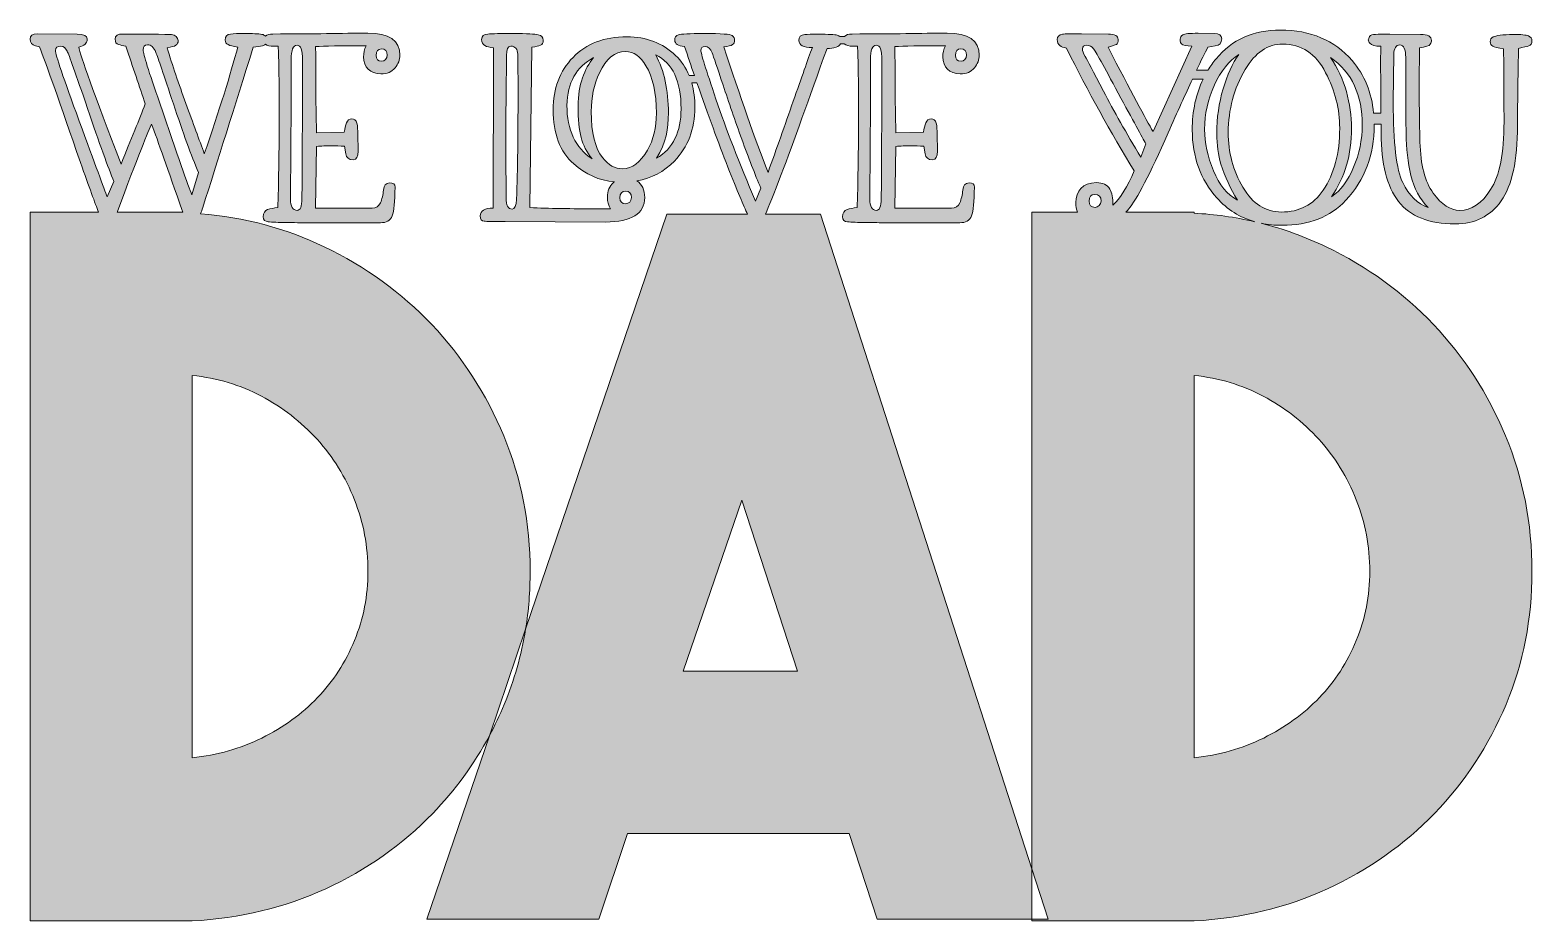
# Model space of a CAD drawing. Extents: x 9 to 991, y -791 to -209.
import ezdxf

# ---------------------------------------------------------------- set-up
doc = ezdxf.new("R2010")
doc.units = 0
doc.header["$MEASUREMENT"] = 0
doc.layers.add('Layer 1', color=7, linetype='Continuous', lineweight=0)

msp = doc.modelspace()

# ---------------------------------------------------------------- hatches: boundary and pattern name
at = {"layer": 'Layer 1', "true_color": 0xebc287, "transparency": 33554687}
h = msp.add_hatch(color=31, dxfattribs=at)
h.dxf.hatch_style = 2
edge = h.paths.add_edge_path()
edge.add_spline(control_points=[(875.84, -607.76), (869.97, -621.98), (861.93, -634.41), (851.69, -645.07), (841.44, -655.73), (829.32, -664.51), (815.32, -671.41), (801.31, -678.31), (786.16, -682.6), (769.86, -684.27), (769.86, -684.27), (769.86, -434.68), (769.86, -434.68), (786.16, -436.36), (801.21, -440.86), (815.01, -448.17), (828.8, -455.48), (840.92, -464.89), (851.37, -476.38), (861.82, -487.89), (869.97, -501.06), (875.84, -515.89), (881.68, -530.74), (884.61, -546.3), (884.61, -562.61), (884.61, -578.5), (881.68, -593.55), (875.84, -607.76)], knot_values=[0, 0, 0, 0, 1, 1, 1, 2, 2, 2, 3, 3, 3, 4, 4, 4, 5, 5, 5, 6, 6, 6, 7, 7, 7, 8, 8, 8, 9, 9, 9, 9], degree=3, periodic=0)
edge = h.paths.add_edge_path()
edge.add_spline(control_points=[(725.31, -328.07), (725.89, -327.47), (726.46, -326.83), (727.02, -326.16), (732.41, -319.84), (740.97, -303.25), (752.91, -276.33), (759.08, -262.42), (764.38, -250.71), (768.78, -241.2), (768.78, -241.2), (775.74, -241.2), (775.74, -241.2), (771.03, -250.91), (768.68, -261.93), (768.68, -274.32), (768.68, -292.02), (774.01, -306.75), (784.67, -318.69), (791.51, -326.34), (799.79, -331.55), (809.54, -334.3), (796.66, -331.3), (783.44, -329.45), (769.86, -328.7), (769.86, -328.7), (769.86, -328.07), (769.86, -328.07), (769.86, -328.07), (725.31, -328.07), (725.31, -328.07)], knot_values=[0, 0, 0, 0, 1, 1, 1, 2, 2, 2, 3, 3, 3, 4, 4, 4, 5, 5, 5, 6, 6, 6, 7, 7, 7, 8, 8, 8, 9, 9, 9, 10, 10, 10, 10], degree=3, periodic=0)
edge = h.paths.add_edge_path()
edge.add_spline(control_points=[(710.64, -249.06), (703.87, -236.03), (699.89, -228.56), (698.72, -226.44), (697.54, -224.42), (696.93, -222.71), (696.93, -221.29), (696.93, -219.84), (697.87, -219.03), (699.64, -219.03), (701.46, -219.03), (703, -219.84), (704.2, -221.29), (705.34, -222.8), (710.72, -232.45), (720.31, -250.29), (729.9, -268.16), (735.99, -279.15), (738.41, -283.46), (738.41, -283.46), (735.05, -292.18), (735.05, -292.18), (725.62, -276.42), (717.43, -262.07), (710.64, -249.06)], knot_values=[0, 0, 0, 0, 1, 1, 1, 2, 2, 2, 3, 3, 3, 4, 4, 4, 5, 5, 5, 6, 6, 6, 7, 7, 7, 8, 8, 8, 8], degree=3, periodic=0)
edge = h.paths.add_edge_path()
edge.add_spline(control_points=[(783.11, -245.01), (787.41, -235.72), (792.69, -229.09), (799.1, -225.12), (794.96, -230.89), (791.55, -238.38), (788.83, -247.58), (786.07, -256.78), (784.67, -266.54), (784.67, -276.72), (784.67, -284.07), (785.62, -290.68), (787.41, -296.69), (789.98, -304.9), (793.57, -312.76), (798.23, -320.15), (791.55, -316.67), (786.31, -310.27), (782.51, -300.99), (778.68, -291.7), (776.73, -282.73), (776.73, -274.01), (776.73, -263.96), (778.83, -254.29), (783.11, -245.01)], knot_values=[0, 0, 0, 0, 1, 1, 1, 2, 2, 2, 3, 3, 3, 4, 4, 4, 5, 5, 5, 6, 6, 6, 7, 7, 7, 8, 8, 8, 8], degree=3, periodic=0)
edge = h.paths.add_edge_path()
edge.add_spline(control_points=[(827.79, -218.25), (839.95, -218.25), (849.32, -224.48), (855.8, -236.98), (861.95, -248.75), (865, -260.83), (865, -273.23), (865, -289.52), (861.4, -303.01), (854.15, -313.77), (847.75, -323.2), (838.63, -327.97), (826.86, -327.97), (816.49, -327.97), (808.16, -322.6), (801.75, -311.81), (795.35, -301.07), (792.16, -289.05), (792.16, -275.88), (792.24, -261.12), (795.91, -247.42), (803.23, -234.86), (809.86, -223.79), (818.06, -218.25), (827.79, -218.25)], knot_values=[0, 0, 0, 0, 1, 1, 1, 2, 2, 2, 3, 3, 3, 4, 4, 4, 5, 5, 5, 6, 6, 6, 7, 7, 7, 8, 8, 8, 8], degree=3, periodic=0)
edge = h.paths.add_edge_path()
edge.add_spline(control_points=[(879.74, -271.13), (879.66, -280.8), (877.76, -290), (874.09, -298.73), (870.46, -307.47), (865.6, -313.91), (859.61, -318.05), (868.34, -305.35), (872.72, -290.47), (872.72, -273.23), (872.72, -257.4), (868.34, -240.71), (858.99, -227.06), (873.03, -236.81), (879.74, -251.8), (879.74, -271.13)], knot_values=[0, 0, 0, 0, 1, 1, 1, 2, 2, 2, 3, 3, 3, 4, 4, 4, 5, 5, 5, 5], degree=3, periodic=0)
edge = h.paths.add_edge_path()
edge.add_spline(control_points=[(705.18, -324.92), (702.53, -324.92), (701.23, -323.59), (701.23, -320.95), (701.23, -317.99), (702.47, -316.51), (705.04, -316.51), (707.75, -316.51), (709.09, -317.91), (709.09, -320.79), (709.09, -323.28), (707.08, -324.92), (705.18, -324.92)], knot_values=[0, 0, 0, 0, 1, 1, 1, 2, 2, 2, 3, 3, 3, 4, 4, 4, 4], degree=3, periodic=0)
edge = h.paths.add_edge_path()
edge.add_spline(control_points=[(900.3, -225.12), (900.38, -220.99), (901.72, -218.89), (904.35, -218.89), (906.78, -218.97), (908.1, -221.69), (908.16, -227.06), (908.16, -244.45), (908.25, -261), (908.33, -276.72), (908.41, -286.42), (909.5, -295.54), (911.52, -304.03), (913.55, -312.54), (917.3, -319.55), (922.84, -325.09), (915.82, -322.52), (910.28, -317.12), (906.15, -308.77), (902, -300.43), (899.99, -282.9), (899.99, -256.08), (899.99, -256.08), (900.3, -225.12), (900.3, -225.12)], knot_values=[0, 0, 0, 0, 1, 1, 1, 2, 2, 2, 3, 3, 3, 4, 4, 4, 5, 5, 5, 6, 6, 6, 7, 7, 7, 8, 8, 8, 8], degree=3, periodic=0)
edge = h.paths.add_edge_path()
edge.add_spline(control_points=[(926.31, -401.44), (906.45, -380.54), (883.04, -363.61), (856.08, -350.65), (842.44, -344.1), (828.34, -338.99), (813.78, -335.32), (818.04, -336.19), (822.54, -336.62), (827.31, -336.62), (844.88, -336.62), (858.83, -331.16), (869.04, -320.31), (881.36, -307.14), (887.52, -290.68), (887.52, -271.13), (887.52, -271.13), (887.52, -270.65), (887.52, -270.65), (887.52, -270.65), (891.99, -270.65), (891.99, -270.65), (892, -272.67), (892.02, -274.65), (892.04, -276.58), (892.04, -296.38), (895.87, -311.2), (903.43, -321.02), (910.98, -330.85), (923.29, -335.75), (940.37, -335.75), (953.23, -335.75), (963.3, -330.77), (970.46, -320.71), (977.59, -310.74), (981.14, -294.28), (981.14, -271.43), (981.14, -262.79), (981.39, -246.01), (981.78, -221.13), (985.06, -220.43), (987.3, -219.84), (988.64, -219.42), (989.95, -219.03), (990.59, -217.94), (990.59, -216), (990.59, -214.67), (989.81, -213.66), (988.33, -212.96), (986.84, -212.32), (983.51, -212.01), (978.26, -212.01), (971.49, -212.18), (967.11, -212.71), (965.18, -213.66), (964, -214.28), (963.36, -215.29), (963.36, -216.7), (963.36, -218.17), (963.92, -219.19), (964.95, -219.75), (965.95, -220.35), (968.3, -220.91), (972.05, -221.29), (972.25, -240.62), (972.33, -256.53), (972.33, -269.03), (972.33, -289.52), (969.46, -304.26), (963.61, -313.32), (957.76, -322.35), (951.08, -326.86), (943.42, -326.86), (937.25, -326.86), (931.48, -323.12), (926.11, -315.65), (920.66, -308.23), (917.77, -297.08), (917.44, -282.26), (917.06, -267.53), (916.91, -254.82), (916.91, -244.28), (916.91, -244.28), (917.06, -220.68), (917.06, -220.68), (921.19, -220.12), (923.62, -219.42), (924.15, -218.42), (924.71, -217.39), (924.96, -216.62), (924.96, -216), (924.96, -213.35), (922.51, -212.01), (917.77, -212.01), (917.77, -212.01), (897.64, -211.85), (897.64, -211.85), (893.51, -211.85), (890.4, -211.85), (888.36, -211.93), (886.34, -212.01), (885.09, -212.48), (884.54, -213.35), (884.02, -214.28), (883.69, -214.98), (883.69, -215.53), (883.77, -216.32), (884.08, -217.1), (884.7, -217.77), (885.73, -219.03), (888.14, -219.67), (891.88, -219.67), (891.88, -219.67), (891.72, -230.89), (891.72, -230.89), (891.78, -242.72), (891.86, -253.55), (891.94, -263.38), (891.94, -263.38), (887.15, -263.38), (887.15, -263.38), (885.91, -249.88), (881.26, -238.44), (873.17, -229.09), (861.57, -215.76), (845.97, -209.13), (826.25, -209.13), (808.54, -209.13), (794.59, -215.37), (784.22, -227.92), (782.26, -230.29), (780.49, -232.76), (778.91, -235.34), (778.91, -235.34), (771.52, -235.34), (771.52, -235.34), (774.42, -229.14), (776.87, -224.12), (778.86, -220.2), (778.86, -220.2), (783.64, -219.51), (783.64, -219.51), (786.53, -219.11), (787.92, -217.55), (787.92, -214.9), (787.92, -212.57), (786.3, -211.39), (783.01, -211.39), (783.01, -211.39), (772.63, -211.23), (772.63, -211.23), (766.95, -211.23), (763.59, -211.54), (762.5, -212.26), (761.33, -212.96), (760.78, -213.91), (760.78, -215.06), (760.78, -216.79), (761.08, -217.86), (761.81, -218.42), (762.5, -218.97), (764.68, -219.36), (768.43, -219.67), (768.43, -219.67), (743.07, -275.43), (743.07, -275.43), (738.41, -267.44), (728.59, -249.14), (713.69, -220.35), (716.4, -219.59), (718.21, -218.97), (719.07, -218.5), (719.84, -218.02), (720.23, -216.93), (720.23, -215.21), (720.23, -212.88), (718.13, -211.71), (713.85, -211.71), (713.85, -211.71), (696.29, -211.54), (696.29, -211.54), (689.52, -211.54), (685.38, -211.62), (683.98, -211.85), (681.64, -212.26), (680.49, -213.43), (680.49, -215.21), (680.49, -219.28), (682.73, -219.98), (686.55, -220.99), (700.68, -249.43), (715.41, -276.1), (730.77, -301.15), (726.4, -311.34), (721.82, -318.85), (716.87, -323.5), (716.87, -318.85), (716.2, -315.33), (714.78, -312.99), (713.15, -310.19), (710.18, -308.77), (706.05, -308.77), (696.93, -308.77), (692.65, -314.47), (692.65, -321.73), (692.65, -324.13), (692.97, -326.26), (693.7, -328.07), (693.7, -328.07), (663.88, -328.07), (663.88, -328.07), (663.88, -328.07), (663.88, -756.92), (663.88, -756.92), (663.88, -756.92), (674.44, -789.62), (674.44, -789.62), (674.44, -789.62), (663.88, -789.62), (663.88, -789.62), (663.88, -789.62), (663.88, -790.87), (663.88, -790.87), (663.88, -790.87), (769.86, -790.87), (769.86, -790.87), (801.21, -789.21), (830.26, -782.2), (857.02, -769.87), (883.77, -757.54), (907.08, -741.12), (926.94, -720.63), (946.79, -700.16), (962.37, -676.43), (973.66, -649.46), (984.95, -622.5), (990.59, -593.55), (990.59, -562.61), (990.59, -531.26), (984.84, -501.78), (973.35, -474.19), (961.85, -446.59), (946.17, -422.36), (926.31, -401.44)], knot_values=[0, 0, 0, 0, 1, 1, 1, 2, 2, 2, 3, 3, 3, 4, 4, 4, 5, 5, 5, 6, 6, 6, 7, 7, 7, 8, 8, 8, 9, 9, 9, 10, 10, 10, 11, 11, 11, 12, 12, 12, 13, 13, 13, 14, 14, 14, 15, 15, 15, 16, 16, 16, 17, 17, 17, 18, 18, 18, 19, 19, 19, 20, 20, 20, 21, 21, 21, 22, 22, 22, 23, 23, 23, 24, 24, 24, 25, 25, 25, 26, 26, 26, 27, 27, 27, 28, 28, 28, 29, 29, 29, 30, 30, 30, 31, 31, 31, 32, 32, 32, 33, 33, 33, 34, 34, 34, 35, 35, 35, 36, 36, 36, 37, 37, 37, 38, 38, 38, 39, 39, 39, 40, 40, 40, 41, 41, 41, 42, 42, 42, 43, 43, 43, 44, 44, 44, 45, 45, 45, 46, 46, 46, 47, 47, 47, 48, 48, 48, 49, 49, 49, 50, 50, 50, 51, 51, 51, 52, 52, 52, 53, 53, 53, 54, 54, 54, 55, 55, 55, 56, 56, 56, 57, 57, 57, 58, 58, 58, 59, 59, 59, 60, 60, 60, 61, 61, 61, 62, 62, 62, 63, 63, 63, 64, 64, 64, 65, 65, 65, 66, 66, 66, 67, 67, 67, 68, 68, 68, 69, 69, 69, 70, 70, 70, 71, 71, 71, 72, 72, 72, 73, 73, 73, 74, 74, 74, 75, 75, 75, 76, 76, 76, 77, 77, 77, 78, 78, 78, 79, 79, 79, 80, 80, 80, 81, 81, 81, 81], degree=3, periodic=0)
edge = h.paths.add_edge_path()
edge.add_spline(control_points=[(663.88, -756.92), (663.88, -756.92), (663.88, -789.62), (663.88, -789.62), (663.88, -789.62), (674.44, -789.62), (674.44, -789.62), (674.44, -789.62), (663.88, -756.92), (663.88, -756.92)], knot_values=[0, 0, 0, 0, 1, 1, 1, 2, 2, 2, 3, 3, 3, 3], degree=3, periodic=0)
edge = h.paths.add_edge_path()
edge.add_spline(control_points=[(436.14, -627.83), (436.14, -627.83), (474.4, -516.2), (474.4, -516.2), (474.4, -516.2), (510.76, -627.83), (510.76, -627.83), (510.76, -627.83), (436.14, -627.83), (436.14, -627.83)], knot_values=[0, 0, 0, 0, 1, 1, 1, 2, 2, 2, 3, 3, 3, 3], degree=3, periodic=0)
edge = h.paths.add_edge_path()
edge.add_spline(control_points=[(457.48, -254.21), (450.94, -234.78), (447.64, -224.18), (447.64, -222.38), (447.64, -220.74), (448.59, -219.9), (450.38, -219.9), (452.4, -219.9), (453.96, -221.21), (454.97, -223.95), (456, -226.66), (458.33, -233.7), (462.15, -245.09), (465.9, -256.47), (469.95, -268.24), (474.4, -280.4), (478.82, -292.65), (482.98, -303.32), (486.81, -312.46), (486.81, -312.46), (483.43, -320.95), (483.43, -320.95), (472.67, -295.84), (464.03, -273.61), (457.48, -254.21)], knot_values=[0, 0, 0, 0, 1, 1, 1, 2, 2, 2, 3, 3, 3, 4, 4, 4, 5, 5, 5, 6, 6, 6, 7, 7, 7, 8, 8, 8, 8], degree=3, periodic=0)
edge = h.paths.add_edge_path()
edge.add_spline(control_points=[(418.77, -292.88), (424.98, -282.65), (426.47, -273.74), (426.47, -263.26), (426.47, -248.3), (423.66, -235.62), (418.13, -225.23), (429.16, -230.73), (434.72, -242.49), (434.72, -260.57), (434.72, -275.71), (429.41, -286.5), (418.77, -292.88)], knot_values=[0, 0, 0, 0, 1, 1, 1, 2, 2, 2, 3, 3, 3, 4, 4, 4, 4], degree=3, periodic=0)
edge = h.paths.add_edge_path()
edge.add_spline(control_points=[(412.72, -287.57), (408.13, -295.6), (402.74, -299.67), (396.52, -299.75), (391.6, -299.75), (387.27, -297.3), (383.42, -292.38), (378.53, -286.25), (376.06, -276.29), (376.06, -262.29), (376, -253.05), (377.79, -244.69), (381.39, -237.1), (385.71, -227.84), (391.45, -223.19), (398.48, -223.19), (403.72, -223.19), (408.13, -226.28), (411.75, -232.43), (416.32, -240.05), (418.6, -250.34), (418.6, -263.43), (418.6, -272.67), (416.65, -280.78), (412.72, -287.57)], knot_values=[0, 0, 0, 0, 1, 1, 1, 2, 2, 2, 3, 3, 3, 4, 4, 4, 5, 5, 5, 6, 6, 6, 7, 7, 7, 8, 8, 8, 8], degree=3, periodic=0)
edge = h.paths.add_edge_path()
edge.add_spline(control_points=[(398.62, -322.52), (396.05, -322.52), (394.79, -321.26), (394.79, -318.69), (394.79, -315.81), (396.05, -314.39), (398.45, -314.39), (401.02, -314.39), (402.28, -315.81), (402.28, -318.52), (402.28, -321.1), (400.49, -322.52), (398.62, -322.52)], knot_values=[0, 0, 0, 0, 1, 1, 1, 2, 2, 2, 3, 3, 3, 4, 4, 4, 4], degree=3, periodic=0)
edge = h.paths.add_edge_path()
edge.add_spline(control_points=[(360.15, -258.32), (360.45, -243.5), (366.24, -233.13), (377.54, -227.12), (371.61, -234.61), (367.48, -244.53), (367.48, -258.8), (367.48, -267.44), (368.09, -274.21), (369.41, -279.21), (370.67, -284.19), (373.1, -288.86), (376.6, -293.25), (365.61, -285.9), (360.15, -274.29), (360.15, -258.32)], knot_values=[0, 0, 0, 0, 1, 1, 1, 2, 2, 2, 3, 3, 3, 4, 4, 4, 5, 5, 5, 5], degree=3, periodic=0)
edge = h.paths.add_edge_path()
edge.add_spline(control_points=[(327.28, -319.7), (327.06, -323.89), (326.11, -326.01), (324.4, -326.01), (321.72, -326.01), (320.41, -323.59), (320.35, -318.69), (320.35, -318.69), (320.18, -289.3), (320.18, -289.3), (320.26, -267.38), (320.41, -246.18), (320.73, -225.74), (320.65, -221.69), (321.58, -219.67), (323.54, -219.67), (326.41, -219.67), (327.98, -221.46), (328.05, -224.96), (328.05, -224.96), (328.21, -251.94), (328.21, -251.94), (328.21, -277.44), (327.9, -299.96), (327.28, -319.7)], knot_values=[0, 0, 0, 0, 1, 1, 1, 2, 2, 2, 3, 3, 3, 4, 4, 4, 5, 5, 5, 6, 6, 6, 7, 7, 7, 8, 8, 8, 8], degree=3, periodic=0)
edge = h.paths.add_edge_path()
edge.add_spline(control_points=[(558.47, -228.48), (558.47, -222.16), (559.71, -219.03), (562.29, -219.03), (564.65, -219.03), (565.89, -222.32), (565.97, -228.79), (565.72, -282.81), (565.58, -312.99), (565.49, -319.17), (565.41, -324.31), (564.4, -326.86), (562.45, -326.86), (559.48, -326.86), (558, -324.37), (558, -319.47), (558.34, -283.37), (558.47, -253.03), (558.47, -228.48)], knot_values=[0, 0, 0, 0, 1, 1, 1, 2, 2, 2, 3, 3, 3, 4, 4, 4, 5, 5, 5, 6, 6, 6, 6], degree=3, periodic=0)
edge = h.paths.add_edge_path()
edge.add_spline(control_points=[(617.42, -221.46), (619.99, -221.46), (621.23, -222.8), (621.23, -225.43), (621.23, -228), (619.38, -229.41), (617.73, -229.41), (615.16, -229.41), (613.93, -228.17), (613.93, -225.74), (613.93, -222.84), (615.08, -221.46), (617.42, -221.46)], knot_values=[0, 0, 0, 0, 1, 1, 1, 2, 2, 2, 3, 3, 3, 4, 4, 4, 4], degree=3, periodic=0)
edge = h.paths.add_edge_path()
edge.add_spline(control_points=[(525.82, -329.33), (525.82, -329.33), (489.78, -329.33), (489.78, -329.33), (491.94, -324.66), (495.39, -316.06), (500.21, -303.56), (508.23, -281.95), (518.13, -254.43), (530.08, -221.13), (532.09, -221.13), (534.11, -220.82), (536.14, -220.27), (537.44, -219.94), (538.33, -219.19), (538.78, -218.04), (538.78, -218.04), (541.33, -218.04), (541.33, -218.04), (542.3, -219.11), (544.32, -219.67), (547.32, -219.67), (547.32, -219.67), (549.99, -219.67), (549.99, -219.67), (550.43, -226.2), (550.67, -244.28), (550.67, -274.01), (550.29, -305.58), (549.99, -322.64), (549.66, -325.09), (547.26, -325.32), (545.05, -325.69), (543.12, -326.32), (541.17, -327.02), (540.24, -328.57), (540.24, -331.16), (540.24, -333.12), (541.33, -334.12), (543.51, -334.37), (545.7, -334.58), (549.99, -334.74), (556.36, -334.82), (562.76, -334.88), (566.83, -334.97), (568.54, -334.97), (568.54, -334.97), (616.72, -334.97), (616.72, -334.97), (620.7, -334.97), (623.29, -333.51), (624.52, -330.46), (625.69, -327.5), (626.32, -321.26), (626.32, -311.67), (626.32, -309.88), (625.14, -308.94), (622.82, -308.94), (620.39, -308.94), (618.98, -310.49), (618.74, -313.63), (618.51, -316.79), (617.81, -319.55), (616.8, -321.96), (615.71, -324.37), (613.93, -325.54), (611.35, -325.54), (611.35, -325.54), (574.45, -325.54), (574.45, -325.54), (574.45, -325.54), (575.09, -285.14), (575.09, -285.14), (578.05, -284.83), (581.24, -284.68), (584.68, -284.68), (587.42, -284.68), (590.3, -284.75), (593.26, -285), (593.26, -285), (594.13, -290), (594.13, -290), (594.49, -292.57), (596.14, -293.8), (599.02, -293.8), (601.12, -293.8), (602.23, -291.93), (602.23, -288.19), (602.15, -277.2), (601.82, -271.04), (601.43, -269.87), (600.81, -268.08), (599.72, -267.13), (598.08, -267.13), (594.66, -267.13), (593.96, -270.96), (593.09, -275.88), (593.09, -275.88), (575.09, -276.19), (575.09, -276.19), (574.78, -269.33), (574.53, -250.54), (574.45, -219.9), (579.84, -219.51), (590.77, -219.36), (607.36, -219.36), (606.27, -221.77), (605.73, -224.18), (605.73, -226.58), (605.73, -233.37), (610.01, -237.74), (617.12, -237.74), (621.08, -237.74), (624.19, -236.43), (626.32, -233.85), (628.42, -231.27), (629.51, -228.56), (629.51, -225.6), (629.51, -215.92), (622.49, -211.08), (608.47, -211.08), (600.11, -211.15), (591.16, -211.31), (581.57, -211.46), (571.89, -211.62), (560.19, -211.71), (546.47, -211.71), (544.05, -211.71), (542.38, -212.26), (541.48, -213.43), (541.48, -213.43), (538.39, -213.43), (538.39, -213.43), (538.01, -213), (537.46, -212.67), (536.76, -212.48), (535.14, -212.1), (531, -211.85), (524.31, -211.85), (520.15, -211.85), (517.19, -211.93), (515.48, -212.01), (512.93, -212.26), (511.67, -213.58), (511.67, -216), (511.67, -219.03), (514.61, -220.51), (520.48, -220.51), (517.58, -228.4), (513.44, -240.08), (507.99, -255.66), (502.53, -271.26), (497.08, -286.73), (491.54, -302.06), (482.98, -280.07), (473.37, -252.7), (462.71, -220.06), (468.39, -219.36), (469.71, -218.5), (469.71, -215.67), (469.71, -214.67), (469.17, -213.66), (468.16, -212.71), (467.05, -211.85), (460.98, -211.39), (449.9, -211.39), (440.15, -211.39), (434.55, -211.71), (432.99, -212.26), (431.34, -212.8), (430.58, -213.97), (430.58, -215.67), (430.58, -218.17), (432.68, -219.59), (436.98, -219.9), (439.18, -226.4), (441.31, -232.72), (443.42, -238.81), (443.42, -238.81), (439.97, -238.81), (439.97, -238.81), (437.91, -233.79), (434.95, -229.42), (431.13, -225.72), (422.7, -217.61), (412.06, -213.51), (399.38, -213.51), (384.5, -213.51), (372.7, -218.02), (364.12, -226.96), (355.46, -235.93), (351.13, -247.31), (351.13, -261.06), (351.13, -276.85), (355.62, -288.62), (364.62, -296.56), (372.37, -303.4), (381.22, -307.33), (391.17, -308.28), (390.92, -308.44), (390.69, -308.64), (390.43, -308.85), (387.85, -310.95), (386.6, -314.08), (386.6, -318.38), (386.6, -321.02), (387.32, -323.5), (388.71, -325.85), (388.71, -325.85), (380.75, -325.85), (380.75, -325.85), (363.05, -325.85), (348.09, -325.6), (336.01, -325.09), (336.01, -325.09), (337.32, -220.35), (337.32, -220.35), (342.39, -219.42), (344.67, -219.28), (344.67, -215.84), (344.67, -213.82), (343.56, -212.57), (341.46, -212.18), (339.36, -211.79), (333.97, -211.46), (325.32, -211.39), (316.83, -211.39), (311.21, -211.46), (308.49, -211.71), (305.75, -211.93), (304.42, -213.1), (304.42, -215.21), (304.42, -219.03), (307.31, -220.27), (312.23, -220.68), (312.15, -246.79), (312.07, -266.82), (312.07, -280.88), (312.07, -294.89), (311.99, -309.72), (311.92, -325.4), (306.39, -325.4), (303.57, -327.1), (303.57, -330.54), (303.57, -332.64), (304.35, -333.81), (306, -333.98), (307.62, -334.12), (312.23, -334.21), (319.87, -334.21), (319.87, -334.21), (385.22, -334.5), (385.22, -334.5), (402.36, -334.5), (410.95, -329.12), (410.95, -318.38), (410.95, -313.63), (409.2, -309.8), (405.9, -307.65), (415.39, -305.95), (423.56, -301.62), (430.32, -294.69), (439.23, -285.45), (443.74, -273.82), (443.74, -259.76), (443.74, -253.88), (443.05, -248.52), (441.66, -243.67), (441.66, -243.67), (445.09, -243.67), (445.09, -243.67), (452.33, -264.44), (459.07, -282.78), (465.34, -298.64), (471.4, -314.09), (475.68, -324.31), (478.14, -329.33), (478.14, -329.33), (425.48, -329.33), (425.48, -329.33), (425.48, -329.33), (333.15, -600.39), (333.15, -600.39), (330.42, -617.42), (325.76, -633.78), (319.19, -649.46), (316.25, -656.49), (313.01, -663.3), (309.49, -669.89), (309.49, -669.89), (268.71, -789.62), (268.71, -789.62), (268.71, -789.62), (380.96, -789.62), (380.96, -789.62), (380.96, -789.62), (399.77, -733.81), (399.77, -733.81), (399.77, -733.81), (544.63, -733.81), (544.63, -733.81), (544.63, -733.81), (562.81, -789.62), (562.81, -789.62), (562.81, -789.62), (663.88, -789.62), (663.88, -789.62), (663.88, -789.62), (663.88, -756.92), (663.88, -756.92), (663.88, -756.92), (525.82, -329.33), (525.82, -329.33)], knot_values=[0, 0, 0, 0, 1, 1, 1, 2, 2, 2, 3, 3, 3, 4, 4, 4, 5, 5, 5, 6, 6, 6, 7, 7, 7, 8, 8, 8, 9, 9, 9, 10, 10, 10, 11, 11, 11, 12, 12, 12, 13, 13, 13, 14, 14, 14, 15, 15, 15, 16, 16, 16, 17, 17, 17, 18, 18, 18, 19, 19, 19, 20, 20, 20, 21, 21, 21, 22, 22, 22, 23, 23, 23, 24, 24, 24, 25, 25, 25, 26, 26, 26, 27, 27, 27, 28, 28, 28, 29, 29, 29, 30, 30, 30, 31, 31, 31, 32, 32, 32, 33, 33, 33, 34, 34, 34, 35, 35, 35, 36, 36, 36, 37, 37, 37, 38, 38, 38, 39, 39, 39, 40, 40, 40, 41, 41, 41, 42, 42, 42, 43, 43, 43, 44, 44, 44, 45, 45, 45, 46, 46, 46, 47, 47, 47, 48, 48, 48, 49, 49, 49, 50, 50, 50, 51, 51, 51, 52, 52, 52, 53, 53, 53, 54, 54, 54, 55, 55, 55, 56, 56, 56, 57, 57, 57, 58, 58, 58, 59, 59, 59, 60, 60, 60, 61, 61, 61, 62, 62, 62, 63, 63, 63, 64, 64, 64, 65, 65, 65, 66, 66, 66, 67, 67, 67, 68, 68, 68, 69, 69, 69, 70, 70, 70, 71, 71, 71, 72, 72, 72, 73, 73, 73, 74, 74, 74, 75, 75, 75, 76, 76, 76, 77, 77, 77, 78, 78, 78, 79, 79, 79, 80, 80, 80, 81, 81, 81, 82, 82, 82, 83, 83, 83, 84, 84, 84, 85, 85, 85, 86, 86, 86, 87, 87, 87, 88, 88, 88, 89, 89, 89, 90, 90, 90, 91, 91, 91, 92, 92, 92, 93, 93, 93, 94, 94, 94, 95, 95, 95, 96, 96, 96, 97, 97, 97, 98, 98, 98, 99, 99, 99, 100, 100, 100, 101, 101, 101, 102, 102, 102, 103, 103, 103, 104, 104, 104, 104], degree=3, periodic=0)
edge = h.paths.add_edge_path()
edge.add_spline(control_points=[(309.49, -669.89), (313.01, -663.3), (316.25, -656.49), (319.19, -649.46), (325.76, -633.78), (330.42, -617.42), (333.15, -600.39), (333.15, -600.39), (309.49, -669.89), (309.49, -669.89)], knot_values=[0, 0, 0, 0, 1, 1, 1, 2, 2, 2, 3, 3, 3, 3], degree=3, periodic=0)
edge = h.paths.add_edge_path()
edge.add_spline(control_points=[(663.88, -756.92), (663.88, -756.92), (663.88, -789.62), (663.88, -789.62), (663.88, -789.62), (674.44, -789.62), (674.44, -789.62), (674.44, -789.62), (663.88, -756.92), (663.88, -756.92)], knot_values=[0, 0, 0, 0, 1, 1, 1, 2, 2, 2, 3, 3, 3, 3], degree=3, periodic=0)
edge = h.paths.add_edge_path()
edge.add_spline(control_points=[(221.37, -607.76), (215.51, -621.98), (207.47, -634.41), (197.22, -645.07), (186.98, -655.73), (174.85, -664.51), (160.85, -671.41), (146.84, -678.31), (131.69, -682.6), (115.39, -684.27), (115.39, -684.27), (115.39, -434.68), (115.39, -434.68), (131.69, -436.36), (146.75, -440.86), (160.54, -448.17), (174.33, -455.48), (186.46, -464.89), (196.91, -476.38), (207.36, -487.89), (215.51, -501.06), (221.37, -515.89), (227.22, -530.74), (230.14, -546.3), (230.14, -562.61), (230.14, -578.5), (227.22, -593.55), (221.37, -607.76)], knot_values=[0, 0, 0, 0, 1, 1, 1, 2, 2, 2, 3, 3, 3, 4, 4, 4, 5, 5, 5, 6, 6, 6, 7, 7, 7, 8, 8, 8, 9, 9, 9, 9], degree=3, periodic=0)
edge = h.paths.add_edge_path()
edge.add_spline(control_points=[(66.3, -328.07), (66.44, -327.73), (66.57, -327.38), (66.71, -327.02), (79.6, -292.63), (86.99, -273.84), (88.8, -270.65), (92.92, -281.49), (99.63, -300.29), (108.75, -326.88), (108.9, -327.29), (109.06, -327.69), (109.21, -328.07), (109.21, -328.07), (66.3, -328.07), (66.3, -328.07)], knot_values=[0, 0, 0, 0, 1, 1, 1, 2, 2, 2, 3, 3, 3, 4, 4, 4, 5, 5, 5, 5], degree=3, periodic=0)
edge = h.paths.add_edge_path()
edge.add_spline(control_points=[(41.54, -268.55), (31.17, -240.39), (26.02, -225.12), (26.02, -222.55), (26.02, -220.6), (27.2, -219.67), (29.53, -219.67), (31.25, -219.67), (32.65, -220.76), (33.74, -222.94), (34.75, -225.12), (39.2, -237.6), (47, -260.44), (54.8, -283.29), (60.48, -299.2), (64.14, -308.01), (64.14, -308.01), (59.86, -318.05), (59.86, -318.05), (57.9, -313.15), (51.84, -296.69), (41.54, -268.55)], knot_values=[0, 0, 0, 0, 1, 1, 1, 2, 2, 2, 3, 3, 3, 4, 4, 4, 5, 5, 5, 6, 6, 6, 7, 7, 7, 7], degree=3, periodic=0)
edge = h.paths.add_edge_path()
edge.add_spline(control_points=[(83.32, -222.08), (83.32, -219.81), (84.27, -218.72), (86.22, -218.72), (88.47, -218.72), (90.28, -220.37), (91.6, -223.72), (92.92, -227.06), (96.74, -238.3), (103.06, -257.32), (109.38, -276.42), (114.83, -291.4), (119.42, -302.23), (119.42, -302.23), (115.14, -316.65), (115.14, -316.65), (112.8, -311.28), (105.78, -291.31), (94.17, -256.78), (86.92, -236.2), (83.32, -224.65), (83.32, -222.08)], knot_values=[0, 0, 0, 0, 1, 1, 1, 2, 2, 2, 3, 3, 3, 4, 4, 4, 5, 5, 5, 6, 6, 6, 7, 7, 7, 7], degree=3, periodic=0)
edge = h.paths.add_edge_path()
edge.add_spline(control_points=[(180.02, -228.48), (180.02, -222.16), (181.26, -219.03), (183.82, -219.03), (186.17, -219.03), (187.42, -222.3), (187.49, -228.79), (187.26, -282.81), (187.12, -312.99), (187.04, -319.14), (186.96, -324.29), (185.95, -326.88), (183.99, -326.88), (181.03, -326.88), (179.54, -324.37), (179.54, -319.47), (179.85, -283.37), (180.02, -253.03), (180.02, -228.48)], knot_values=[0, 0, 0, 0, 1, 1, 1, 2, 2, 2, 3, 3, 3, 4, 4, 4, 5, 5, 5, 6, 6, 6, 6], degree=3, periodic=0)
edge = h.paths.add_edge_path()
edge.add_spline(control_points=[(238.96, -221.46), (241.54, -221.46), (242.77, -222.78), (242.77, -225.43), (242.77, -228), (240.9, -229.41), (239.28, -229.41), (236.7, -229.41), (235.44, -228.15), (235.44, -225.74), (235.44, -222.86), (236.62, -221.46), (238.96, -221.46)], knot_values=[0, 0, 0, 0, 1, 1, 1, 2, 2, 2, 3, 3, 3, 4, 4, 4, 4], degree=3, periodic=0)
edge = h.paths.add_edge_path()
edge.add_spline(control_points=[(318.88, -474.19), (307.38, -446.59), (291.7, -422.36), (271.85, -401.44), (251.99, -380.54), (228.58, -363.61), (201.61, -350.65), (176.24, -338.47), (149.3, -331.26), (120.8, -329.06), (121.32, -327.86), (121.84, -326.48), (122.33, -324.92), (131.9, -294.75), (142.82, -259.89), (155.22, -220.37), (157.56, -220.12), (159.58, -219.81), (161.37, -219.42), (162.17, -219.24), (162.77, -218.89), (163.2, -218.37), (164.27, -219.24), (166.17, -219.67), (168.86, -219.67), (168.86, -219.67), (171.52, -219.67), (171.52, -219.67), (171.99, -226.22), (172.22, -244.31), (172.22, -274.01), (171.82, -305.58), (171.52, -322.66), (171.21, -325.07), (168.78, -325.32), (166.6, -325.71), (164.64, -326.32), (162.71, -327.02), (161.76, -328.59), (161.76, -331.16), (161.76, -333.12), (162.85, -334.12), (165.03, -334.35), (167.21, -334.6), (171.52, -334.74), (177.92, -334.82), (184.3, -334.91), (188.35, -334.97), (190.06, -334.97), (190.06, -334.97), (238.27, -334.97), (238.27, -334.97), (242.24, -334.97), (244.81, -333.49), (246.04, -330.46), (247.22, -327.5), (247.85, -321.26), (247.85, -311.67), (247.85, -309.88), (246.68, -308.94), (244.33, -308.94), (241.92, -308.94), (240.53, -310.49), (240.28, -313.6), (240.05, -316.82), (239.36, -319.53), (238.32, -321.96), (237.23, -324.37), (235.44, -325.54), (232.87, -325.54), (232.87, -325.54), (195.99, -325.54), (195.99, -325.54), (195.99, -325.54), (196.63, -285.16), (196.63, -285.16), (199.59, -284.85), (202.78, -284.68), (206.22, -284.68), (208.94, -284.68), (211.81, -284.77), (214.78, -285), (214.78, -285), (215.65, -290), (215.65, -290), (216.04, -292.57), (217.68, -293.8), (220.56, -293.8), (222.67, -293.8), (223.76, -291.93), (223.76, -288.2), (223.67, -277.2), (223.36, -271.04), (222.97, -269.87), (222.36, -268.08), (221.26, -267.15), (219.61, -267.15), (216.2, -267.15), (215.48, -270.96), (214.64, -275.88), (214.64, -275.88), (196.63, -276.19), (196.63, -276.19), (196.31, -269.33), (196.07, -250.54), (195.99, -219.9), (201.38, -219.51), (212.29, -219.34), (228.9, -219.34), (227.81, -221.77), (227.28, -224.18), (227.28, -226.61), (227.28, -233.37), (231.56, -237.74), (238.65, -237.74), (242.63, -237.74), (245.74, -236.43), (247.85, -233.85), (249.95, -231.27), (251.04, -228.54), (251.04, -225.6), (251.04, -215.92), (244.03, -211.08), (229.99, -211.08), (221.66, -211.17), (212.68, -211.31), (203.09, -211.48), (193.42, -211.62), (181.72, -211.71), (168, -211.71), (165.76, -211.71), (164.15, -212.2), (163.2, -213.19), (162.69, -212.53), (161.92, -212.12), (160.92, -211.93), (158.8, -211.56), (154.74, -211.39), (148.67, -211.39), (145.48, -211.39), (142.66, -211.48), (140.39, -211.71), (138.15, -211.93), (136.98, -213.27), (136.98, -215.67), (136.98, -218.5), (139, -219.34), (145.15, -220.2), (140.39, -237.98), (133.15, -261.22), (123.25, -290), (119.98, -280.94), (116, -269.95), (111.26, -257.09), (106.48, -244.23), (102.45, -232.06), (99.01, -220.68), (104.55, -219.81), (106.17, -218.81), (106.17, -215.99), (106.17, -214.14), (104.3, -212.01), (101.72, -212.01), (90.2, -211.79), (79.66, -211.71), (70.07, -211.71), (66.71, -211.71), (65.01, -212.8), (65.01, -215.06), (65.01, -217.01), (65.7, -218.19), (67.19, -218.58), (68.59, -218.95), (70.23, -219.34), (72.03, -219.67), (76.64, -233.46), (80.84, -246.01), (84.66, -257.4), (80.84, -267.21), (75.55, -280.32), (68.84, -296.69), (51.13, -250.61), (42.02, -225.12), (41.38, -220.37), (44.73, -219.03), (46.77, -218.33), (46.77, -214.9), (46.77, -212.88), (44.59, -211.87), (40.2, -211.87), (40.2, -211.87), (14.03, -211.56), (14.03, -211.56), (10.98, -211.56), (9.42, -212.71), (9.42, -215.06), (9.42, -217.41), (10.59, -218.81), (12.94, -219.34), (12.94, -219.34), (15.51, -220.06), (15.51, -220.06), (19.93, -231.19), (28.9, -256.39), (42.32, -295.68), (48.05, -311.79), (52, -322.58), (54.17, -328.07), (54.17, -328.07), (9.41, -328.07), (9.41, -328.07), (9.41, -328.07), (9.41, -790.87), (9.41, -790.87), (9.41, -790.87), (115.39, -790.87), (115.39, -790.87), (146.75, -789.21), (175.8, -782.2), (202.56, -769.87), (229.3, -757.54), (252.62, -741.12), (272.48, -720.63), (287.15, -705.49), (299.49, -688.58), (309.49, -669.89), (309.49, -669.89), (333.15, -600.39), (333.15, -600.39), (335.14, -588.15), (336.12, -575.56), (336.12, -562.61), (336.12, -531.26), (330.37, -501.78), (318.88, -474.19)], knot_values=[0, 0, 0, 0, 1, 1, 1, 2, 2, 2, 3, 3, 3, 4, 4, 4, 5, 5, 5, 6, 6, 6, 7, 7, 7, 8, 8, 8, 9, 9, 9, 10, 10, 10, 11, 11, 11, 12, 12, 12, 13, 13, 13, 14, 14, 14, 15, 15, 15, 16, 16, 16, 17, 17, 17, 18, 18, 18, 19, 19, 19, 20, 20, 20, 21, 21, 21, 22, 22, 22, 23, 23, 23, 24, 24, 24, 25, 25, 25, 26, 26, 26, 27, 27, 27, 28, 28, 28, 29, 29, 29, 30, 30, 30, 31, 31, 31, 32, 32, 32, 33, 33, 33, 34, 34, 34, 35, 35, 35, 36, 36, 36, 37, 37, 37, 38, 38, 38, 39, 39, 39, 40, 40, 40, 41, 41, 41, 42, 42, 42, 43, 43, 43, 44, 44, 44, 45, 45, 45, 46, 46, 46, 47, 47, 47, 48, 48, 48, 49, 49, 49, 50, 50, 50, 51, 51, 51, 52, 52, 52, 53, 53, 53, 54, 54, 54, 55, 55, 55, 56, 56, 56, 57, 57, 57, 58, 58, 58, 59, 59, 59, 60, 60, 60, 61, 61, 61, 62, 62, 62, 63, 63, 63, 64, 64, 64, 65, 65, 65, 66, 66, 66, 67, 67, 67, 68, 68, 68, 69, 69, 69, 70, 70, 70, 71, 71, 71, 72, 72, 72, 73, 73, 73, 74, 74, 74, 75, 75, 75, 76, 76, 76, 77, 77, 77, 78, 78, 78, 78], degree=3, periodic=0)
edge = h.paths.add_edge_path()
edge.add_spline(control_points=[(309.49, -669.89), (313.01, -663.3), (316.25, -656.49), (319.19, -649.46), (325.76, -633.78), (330.42, -617.42), (333.15, -600.39), (333.15, -600.39), (309.49, -669.89), (309.49, -669.89)], knot_values=[0, 0, 0, 0, 1, 1, 1, 2, 2, 2, 3, 3, 3, 3], degree=3, periodic=0)

# ---------------------------------------------------------------- linework, layer by layer
at = {"layer": 'Layer 1'}
for points, knots in [([(318.88, -474.19), (307.38, -446.59), (291.7, -422.36), (271.85, -401.44), (251.99, -380.54), (228.58, -363.61), (201.61, -350.65), (176.24, -338.47), (149.3, -331.26), (120.8, -329.06), (121.32, -327.86), (121.84, -326.48), (122.33, -324.92), (131.9, -294.75), (142.82, -259.89), (155.22, -220.37), (157.56, -220.12), (159.58, -219.81), (161.37, -219.42), (162.17, -219.24), (162.77, -218.89), (163.2, -218.37), (164.27, -219.24), (166.17, -219.67), (168.86, -219.67), (168.86, -219.67), (171.52, -219.67), (171.52, -219.67), (171.99, -226.22), (172.22, -244.31), (172.22, -274.01), (171.82, -305.58), (171.52, -322.66), (171.21, -325.07), (168.78, -325.32), (166.6, -325.71), (164.64, -326.32), (162.71, -327.02), (161.76, -328.59), (161.76, -331.16), (161.76, -333.12), (162.85, -334.12), (165.03, -334.35), (167.21, -334.6), (171.52, -334.74), (177.92, -334.82), (184.3, -334.91), (188.35, -334.97), (190.06, -334.97), (190.06, -334.97), (238.27, -334.97), (238.27, -334.97), (242.24, -334.97), (244.81, -333.49), (246.04, -330.46), (247.22, -327.5), (247.85, -321.26), (247.85, -311.67), (247.85, -309.88), (246.68, -308.94), (244.33, -308.94), (241.92, -308.94), (240.53, -310.49), (240.28, -313.6), (240.05, -316.82), (239.36, -319.53), (238.32, -321.96), (237.23, -324.37), (235.44, -325.54), (232.87, -325.54), (232.87, -325.54), (195.99, -325.54), (195.99, -325.54), (195.99, -325.54), (196.63, -285.16), (196.63, -285.16), (199.59, -284.85), (202.78, -284.68), (206.22, -284.68), (208.94, -284.68), (211.81, -284.77), (214.78, -285), (214.78, -285), (215.65, -290), (215.65, -290), (216.04, -292.57), (217.68, -293.8), (220.56, -293.8), (222.67, -293.8), (223.76, -291.93), (223.76, -288.2), (223.67, -277.2), (223.36, -271.04), (222.97, -269.87), (222.36, -268.08), (221.26, -267.15), (219.61, -267.15), (216.2, -267.15), (215.48, -270.96), (214.64, -275.88), (214.64, -275.88), (196.63, -276.19), (196.63, -276.19), (196.31, -269.33), (196.07, -250.54), (195.99, -219.9), (201.38, -219.51), (212.29, -219.34), (228.9, -219.34), (227.81, -221.77), (227.28, -224.18), (227.28, -226.61), (227.28, -233.37), (231.56, -237.74), (238.65, -237.74), (242.63, -237.74), (245.74, -236.43), (247.85, -233.85), (249.95, -231.27), (251.04, -228.54), (251.04, -225.6), (251.04, -215.92), (244.03, -211.08), (229.99, -211.08), (221.66, -211.17), (212.68, -211.31), (203.09, -211.48), (193.42, -211.62), (181.72, -211.71), (168, -211.71), (165.76, -211.71), (164.15, -212.2), (163.2, -213.19), (162.69, -212.53), (161.92, -212.12), (160.92, -211.93), (158.8, -211.56), (154.74, -211.39), (148.67, -211.39), (145.48, -211.39), (142.66, -211.48), (140.39, -211.71), (138.15, -211.93), (136.98, -213.27), (136.98, -215.67), (136.98, -218.5), (139, -219.34), (145.15, -220.2), (140.39, -237.98), (133.15, -261.22), (123.25, -290), (119.98, -280.94), (116, -269.95), (111.26, -257.09), (106.48, -244.23), (102.45, -232.06), (99.01, -220.68), (104.55, -219.81), (106.17, -218.81), (106.17, -215.99), (106.17, -214.14), (104.3, -212.01), (101.72, -212.01), (90.2, -211.79), (79.66, -211.71), (70.07, -211.71), (66.71, -211.71), (65.01, -212.8), (65.01, -215.06), (65.01, -217.01), (65.7, -218.19), (67.19, -218.58), (68.59, -218.95), (70.23, -219.34), (72.03, -219.67), (76.64, -233.46), (80.84, -246.01), (84.66, -257.4), (80.84, -267.21), (75.55, -280.32), (68.84, -296.69), (51.13, -250.61), (42.02, -225.12), (41.38, -220.37), (44.73, -219.03), (46.77, -218.33), (46.77, -214.9), (46.77, -212.88), (44.59, -211.87), (40.2, -211.87), (40.2, -211.87), (14.03, -211.56), (14.03, -211.56), (10.98, -211.56), (9.42, -212.71), (9.42, -215.06), (9.42, -217.41), (10.59, -218.81), (12.94, -219.34), (12.94, -219.34), (15.51, -220.06), (15.51, -220.06), (19.93, -231.19), (28.9, -256.39), (42.32, -295.68), (48.05, -311.79), (52, -322.58), (54.17, -328.07), (54.17, -328.07), (9.41, -328.07), (9.41, -328.07), (9.41, -328.07), (9.41, -790.87), (9.41, -790.87), (9.41, -790.87), (115.39, -790.87), (115.39, -790.87), (146.75, -789.21), (175.8, -782.2), (202.56, -769.87), (229.3, -757.54), (252.62, -741.12), (272.48, -720.63), (287.15, -705.49), (299.49, -688.58), (309.49, -669.89), (309.49, -669.89), (333.15, -600.39), (333.15, -600.39), (335.14, -588.15), (336.12, -575.56), (336.12, -562.61), (336.12, -531.26), (330.37, -501.78), (318.88, -474.19)], [0, 0, 0, 0, 1, 1, 1, 2, 2, 2, 3, 3, 3, 4, 4, 4, 5, 5, 5, 6, 6, 6, 7, 7, 7, 8, 8, 8, 9, 9, 9, 10, 10, 10, 11, 11, 11, 12, 12, 12, 13, 13, 13, 14, 14, 14, 15, 15, 15, 16, 16, 16, 17, 17, 17, 18, 18, 18, 19, 19, 19, 20, 20, 20, 21, 21, 21, 22, 22, 22, 23, 23, 23, 24, 24, 24, 25, 25, 25, 26, 26, 26, 27, 27, 27, 28, 28, 28, 29, 29, 29, 30, 30, 30, 31, 31, 31, 32, 32, 32, 33, 33, 33, 34, 34, 34, 35, 35, 35, 36, 36, 36, 37, 37, 37, 38, 38, 38, 39, 39, 39, 40, 40, 40, 41, 41, 41, 42, 42, 42, 43, 43, 43, 44, 44, 44, 45, 45, 45, 46, 46, 46, 47, 47, 47, 48, 48, 48, 49, 49, 49, 50, 50, 50, 51, 51, 51, 52, 52, 52, 53, 53, 53, 54, 54, 54, 55, 55, 55, 56, 56, 56, 57, 57, 57, 58, 58, 58, 59, 59, 59, 60, 60, 60, 61, 61, 61, 62, 62, 62, 63, 63, 63, 64, 64, 64, 65, 65, 65, 66, 66, 66, 67, 67, 67, 68, 68, 68, 69, 69, 69, 70, 70, 70, 71, 71, 71, 72, 72, 72, 73, 73, 73, 74, 74, 74, 75, 75, 75, 76, 76, 76, 77, 77, 77, 78, 78, 78, 78]), ([(525.82, -329.33), (525.82, -329.33), (489.78, -329.33), (489.78, -329.33), (491.94, -324.66), (495.39, -316.06), (500.21, -303.56), (508.23, -281.95), (518.13, -254.43), (530.08, -221.13), (532.09, -221.13), (534.11, -220.82), (536.14, -220.27), (537.44, -219.94), (538.33, -219.19), (538.78, -218.04), (538.78, -218.04), (541.33, -218.04), (541.33, -218.04), (542.3, -219.11), (544.32, -219.67), (547.32, -219.67), (547.32, -219.67), (549.99, -219.67), (549.99, -219.67), (550.43, -226.2), (550.67, -244.28), (550.67, -274.01), (550.29, -305.58), (549.99, -322.64), (549.66, -325.09), (547.26, -325.32), (545.05, -325.69), (543.12, -326.32), (541.17, -327.02), (540.24, -328.57), (540.24, -331.16), (540.24, -333.12), (541.33, -334.12), (543.51, -334.37), (545.7, -334.58), (549.99, -334.74), (556.36, -334.82), (562.76, -334.88), (566.83, -334.97), (568.54, -334.97), (568.54, -334.97), (616.72, -334.97), (616.72, -334.97), (620.7, -334.97), (623.29, -333.51), (624.52, -330.46), (625.69, -327.5), (626.32, -321.26), (626.32, -311.67), (626.32, -309.88), (625.14, -308.94), (622.82, -308.94), (620.39, -308.94), (618.98, -310.49), (618.74, -313.63), (618.51, -316.79), (617.81, -319.55), (616.8, -321.96), (615.71, -324.37), (613.93, -325.54), (611.35, -325.54), (611.35, -325.54), (574.45, -325.54), (574.45, -325.54), (574.45, -325.54), (575.09, -285.14), (575.09, -285.14), (578.05, -284.83), (581.24, -284.68), (584.68, -284.68), (587.42, -284.68), (590.3, -284.75), (593.26, -285), (593.26, -285), (594.13, -290), (594.13, -290), (594.49, -292.57), (596.14, -293.8), (599.02, -293.8), (601.12, -293.8), (602.23, -291.93), (602.23, -288.19), (602.15, -277.2), (601.82, -271.04), (601.43, -269.87), (600.81, -268.08), (599.72, -267.13), (598.08, -267.13), (594.66, -267.13), (593.96, -270.96), (593.09, -275.88), (593.09, -275.88), (575.09, -276.19), (575.09, -276.19), (574.78, -269.33), (574.53, -250.54), (574.45, -219.9), (579.84, -219.51), (590.77, -219.36), (607.36, -219.36), (606.27, -221.77), (605.73, -224.18), (605.73, -226.58), (605.73, -233.37), (610.01, -237.74), (617.12, -237.74), (621.08, -237.74), (624.19, -236.43), (626.32, -233.85), (628.42, -231.27), (629.51, -228.56), (629.51, -225.6), (629.51, -215.92), (622.49, -211.08), (608.47, -211.08), (600.11, -211.15), (591.16, -211.31), (581.57, -211.46), (571.89, -211.62), (560.19, -211.71), (546.47, -211.71), (544.05, -211.71), (542.38, -212.26), (541.48, -213.43), (541.48, -213.43), (538.39, -213.43), (538.39, -213.43), (538.01, -213), (537.46, -212.67), (536.76, -212.48), (535.14, -212.1), (531, -211.85), (524.31, -211.85), (520.15, -211.85), (517.19, -211.93), (515.48, -212.01), (512.93, -212.26), (511.67, -213.58), (511.67, -216), (511.67, -219.03), (514.61, -220.51), (520.48, -220.51), (517.58, -228.4), (513.44, -240.08), (507.99, -255.66), (502.53, -271.26), (497.08, -286.73), (491.54, -302.06), (482.98, -280.07), (473.37, -252.7), (462.71, -220.06), (468.39, -219.36), (469.71, -218.5), (469.71, -215.67), (469.71, -214.67), (469.17, -213.66), (468.16, -212.71), (467.05, -211.85), (460.98, -211.39), (449.9, -211.39), (440.15, -211.39), (434.55, -211.71), (432.99, -212.26), (431.34, -212.8), (430.58, -213.97), (430.58, -215.67), (430.58, -218.17), (432.68, -219.59), (436.98, -219.9), (439.18, -226.4), (441.31, -232.72), (443.42, -238.81), (443.42, -238.81), (439.97, -238.81), (439.97, -238.81), (437.91, -233.79), (434.95, -229.42), (431.13, -225.72), (422.7, -217.61), (412.06, -213.51), (399.38, -213.51), (384.5, -213.51), (372.7, -218.02), (364.12, -226.96), (355.46, -235.93), (351.13, -247.31), (351.13, -261.06), (351.13, -276.85), (355.62, -288.62), (364.62, -296.56), (372.37, -303.4), (381.22, -307.33), (391.17, -308.28), (390.92, -308.44), (390.69, -308.64), (390.43, -308.85), (387.85, -310.95), (386.6, -314.08), (386.6, -318.38), (386.6, -321.02), (387.32, -323.5), (388.71, -325.85), (388.71, -325.85), (380.75, -325.85), (380.75, -325.85), (363.05, -325.85), (348.09, -325.6), (336.01, -325.09), (336.01, -325.09), (337.32, -220.35), (337.32, -220.35), (342.39, -219.42), (344.67, -219.28), (344.67, -215.84), (344.67, -213.82), (343.56, -212.57), (341.46, -212.18), (339.36, -211.79), (333.97, -211.46), (325.32, -211.39), (316.83, -211.39), (311.21, -211.46), (308.49, -211.71), (305.75, -211.93), (304.42, -213.1), (304.42, -215.21), (304.42, -219.03), (307.31, -220.27), (312.23, -220.68), (312.15, -246.79), (312.07, -266.82), (312.07, -280.88), (312.07, -294.89), (311.99, -309.72), (311.92, -325.4), (306.39, -325.4), (303.57, -327.1), (303.57, -330.54), (303.57, -332.64), (304.35, -333.81), (306, -333.98), (307.62, -334.12), (312.23, -334.21), (319.87, -334.21), (319.87, -334.21), (385.22, -334.5), (385.22, -334.5), (402.36, -334.5), (410.95, -329.12), (410.95, -318.38), (410.95, -313.63), (409.2, -309.8), (405.9, -307.65), (415.39, -305.95), (423.56, -301.62), (430.32, -294.69), (439.23, -285.45), (443.74, -273.82), (443.74, -259.76), (443.74, -253.88), (443.05, -248.52), (441.66, -243.67), (441.66, -243.67), (445.09, -243.67), (445.09, -243.67), (452.33, -264.44), (459.07, -282.78), (465.34, -298.64), (471.4, -314.09), (475.68, -324.31), (478.14, -329.33), (478.14, -329.33), (425.48, -329.33), (425.48, -329.33), (425.48, -329.33), (333.15, -600.39), (333.15, -600.39), (330.42, -617.42), (325.76, -633.78), (319.19, -649.46), (316.25, -656.49), (313.01, -663.3), (309.49, -669.89), (309.49, -669.89), (268.71, -789.62), (268.71, -789.62), (268.71, -789.62), (380.96, -789.62), (380.96, -789.62), (380.96, -789.62), (399.77, -733.81), (399.77, -733.81), (399.77, -733.81), (544.63, -733.81), (544.63, -733.81), (544.63, -733.81), (562.81, -789.62), (562.81, -789.62), (562.81, -789.62), (663.88, -789.62), (663.88, -789.62), (663.88, -789.62), (663.88, -756.92), (663.88, -756.92), (663.88, -756.92), (525.82, -329.33), (525.82, -329.33)], [0, 0, 0, 0, 1, 1, 1, 2, 2, 2, 3, 3, 3, 4, 4, 4, 5, 5, 5, 6, 6, 6, 7, 7, 7, 8, 8, 8, 9, 9, 9, 10, 10, 10, 11, 11, 11, 12, 12, 12, 13, 13, 13, 14, 14, 14, 15, 15, 15, 16, 16, 16, 17, 17, 17, 18, 18, 18, 19, 19, 19, 20, 20, 20, 21, 21, 21, 22, 22, 22, 23, 23, 23, 24, 24, 24, 25, 25, 25, 26, 26, 26, 27, 27, 27, 28, 28, 28, 29, 29, 29, 30, 30, 30, 31, 31, 31, 32, 32, 32, 33, 33, 33, 34, 34, 34, 35, 35, 35, 36, 36, 36, 37, 37, 37, 38, 38, 38, 39, 39, 39, 40, 40, 40, 41, 41, 41, 42, 42, 42, 43, 43, 43, 44, 44, 44, 45, 45, 45, 46, 46, 46, 47, 47, 47, 48, 48, 48, 49, 49, 49, 50, 50, 50, 51, 51, 51, 52, 52, 52, 53, 53, 53, 54, 54, 54, 55, 55, 55, 56, 56, 56, 57, 57, 57, 58, 58, 58, 59, 59, 59, 60, 60, 60, 61, 61, 61, 62, 62, 62, 63, 63, 63, 64, 64, 64, 65, 65, 65, 66, 66, 66, 67, 67, 67, 68, 68, 68, 69, 69, 69, 70, 70, 70, 71, 71, 71, 72, 72, 72, 73, 73, 73, 74, 74, 74, 75, 75, 75, 76, 76, 76, 77, 77, 77, 78, 78, 78, 79, 79, 79, 80, 80, 80, 81, 81, 81, 82, 82, 82, 83, 83, 83, 84, 84, 84, 85, 85, 85, 86, 86, 86, 87, 87, 87, 88, 88, 88, 89, 89, 89, 90, 90, 90, 91, 91, 91, 92, 92, 92, 93, 93, 93, 94, 94, 94, 95, 95, 95, 96, 96, 96, 97, 97, 97, 98, 98, 98, 99, 99, 99, 100, 100, 100, 101, 101, 101, 102, 102, 102, 103, 103, 103, 104, 104, 104, 104]), ([(926.31, -401.44), (906.45, -380.54), (883.04, -363.61), (856.08, -350.65), (842.44, -344.1), (828.34, -338.99), (813.78, -335.32), (818.04, -336.19), (822.54, -336.62), (827.31, -336.62), (844.88, -336.62), (858.83, -331.16), (869.04, -320.31), (881.36, -307.14), (887.52, -290.68), (887.52, -271.13), (887.52, -271.13), (887.52, -270.65), (887.52, -270.65), (887.52, -270.65), (891.99, -270.65), (891.99, -270.65), (892, -272.67), (892.02, -274.65), (892.04, -276.58), (892.04, -296.38), (895.87, -311.2), (903.43, -321.02), (910.98, -330.85), (923.29, -335.75), (940.37, -335.75), (953.23, -335.75), (963.3, -330.77), (970.46, -320.71), (977.59, -310.74), (981.14, -294.28), (981.14, -271.43), (981.14, -262.79), (981.39, -246.01), (981.78, -221.13), (985.06, -220.43), (987.3, -219.84), (988.64, -219.42), (989.95, -219.03), (990.59, -217.94), (990.59, -216), (990.59, -214.67), (989.81, -213.66), (988.33, -212.96), (986.84, -212.32), (983.51, -212.01), (978.26, -212.01), (971.49, -212.18), (967.11, -212.71), (965.18, -213.66), (964, -214.28), (963.36, -215.29), (963.36, -216.7), (963.36, -218.17), (963.92, -219.19), (964.95, -219.75), (965.95, -220.35), (968.3, -220.91), (972.05, -221.29), (972.25, -240.62), (972.33, -256.53), (972.33, -269.03), (972.33, -289.52), (969.46, -304.26), (963.61, -313.32), (957.76, -322.35), (951.08, -326.86), (943.42, -326.86), (937.25, -326.86), (931.48, -323.12), (926.11, -315.65), (920.66, -308.23), (917.77, -297.08), (917.44, -282.26), (917.06, -267.53), (916.91, -254.82), (916.91, -244.28), (916.91, -244.28), (917.06, -220.68), (917.06, -220.68), (921.19, -220.12), (923.62, -219.42), (924.15, -218.42), (924.71, -217.39), (924.96, -216.62), (924.96, -216), (924.96, -213.35), (922.51, -212.01), (917.77, -212.01), (917.77, -212.01), (897.64, -211.85), (897.64, -211.85), (893.51, -211.85), (890.4, -211.85), (888.36, -211.93), (886.34, -212.01), (885.09, -212.48), (884.54, -213.35), (884.02, -214.28), (883.69, -214.98), (883.69, -215.53), (883.77, -216.32), (884.08, -217.1), (884.7, -217.77), (885.73, -219.03), (888.14, -219.67), (891.88, -219.67), (891.88, -219.67), (891.72, -230.89), (891.72, -230.89), (891.78, -242.72), (891.86, -253.55), (891.94, -263.38), (891.94, -263.38), (887.15, -263.38), (887.15, -263.38), (885.91, -249.88), (881.26, -238.44), (873.17, -229.09), (861.57, -215.76), (845.97, -209.13), (826.25, -209.13), (808.54, -209.13), (794.59, -215.37), (784.22, -227.92), (782.26, -230.29), (780.49, -232.76), (778.91, -235.34), (778.91, -235.34), (771.52, -235.34), (771.52, -235.34), (774.42, -229.14), (776.87, -224.12), (778.86, -220.2), (778.86, -220.2), (783.64, -219.51), (783.64, -219.51), (786.53, -219.11), (787.92, -217.55), (787.92, -214.9), (787.92, -212.57), (786.3, -211.39), (783.01, -211.39), (783.01, -211.39), (772.63, -211.23), (772.63, -211.23), (766.95, -211.23), (763.59, -211.54), (762.5, -212.26), (761.33, -212.96), (760.78, -213.91), (760.78, -215.06), (760.78, -216.79), (761.08, -217.86), (761.81, -218.42), (762.5, -218.97), (764.68, -219.36), (768.43, -219.67), (768.43, -219.67), (743.07, -275.43), (743.07, -275.43), (738.41, -267.44), (728.59, -249.14), (713.69, -220.35), (716.4, -219.59), (718.21, -218.97), (719.07, -218.5), (719.84, -218.02), (720.23, -216.93), (720.23, -215.21), (720.23, -212.88), (718.13, -211.71), (713.85, -211.71), (713.85, -211.71), (696.29, -211.54), (696.29, -211.54), (689.52, -211.54), (685.38, -211.62), (683.98, -211.85), (681.64, -212.26), (680.49, -213.43), (680.49, -215.21), (680.49, -219.28), (682.73, -219.98), (686.55, -220.99), (700.68, -249.43), (715.41, -276.1), (730.77, -301.15), (726.4, -311.34), (721.82, -318.85), (716.87, -323.5), (716.87, -318.85), (716.2, -315.33), (714.78, -312.99), (713.15, -310.19), (710.18, -308.77), (706.05, -308.77), (696.93, -308.77), (692.65, -314.47), (692.65, -321.73), (692.65, -324.13), (692.97, -326.26), (693.7, -328.07), (693.7, -328.07), (663.88, -328.07), (663.88, -328.07), (663.88, -328.07), (663.88, -756.92), (663.88, -756.92), (663.88, -756.92), (674.44, -789.62), (674.44, -789.62), (674.44, -789.62), (663.88, -789.62), (663.88, -789.62), (663.88, -789.62), (663.88, -790.87), (663.88, -790.87), (663.88, -790.87), (769.86, -790.87), (769.86, -790.87), (801.21, -789.21), (830.26, -782.2), (857.02, -769.87), (883.77, -757.54), (907.08, -741.12), (926.94, -720.63), (946.79, -700.16), (962.37, -676.43), (973.66, -649.46), (984.95, -622.5), (990.59, -593.55), (990.59, -562.61), (990.59, -531.26), (984.84, -501.78), (973.35, -474.19), (961.85, -446.59), (946.17, -422.36), (926.31, -401.44)], [0, 0, 0, 0, 1, 1, 1, 2, 2, 2, 3, 3, 3, 4, 4, 4, 5, 5, 5, 6, 6, 6, 7, 7, 7, 8, 8, 8, 9, 9, 9, 10, 10, 10, 11, 11, 11, 12, 12, 12, 13, 13, 13, 14, 14, 14, 15, 15, 15, 16, 16, 16, 17, 17, 17, 18, 18, 18, 19, 19, 19, 20, 20, 20, 21, 21, 21, 22, 22, 22, 23, 23, 23, 24, 24, 24, 25, 25, 25, 26, 26, 26, 27, 27, 27, 28, 28, 28, 29, 29, 29, 30, 30, 30, 31, 31, 31, 32, 32, 32, 33, 33, 33, 34, 34, 34, 35, 35, 35, 36, 36, 36, 37, 37, 37, 38, 38, 38, 39, 39, 39, 40, 40, 40, 41, 41, 41, 42, 42, 42, 43, 43, 43, 44, 44, 44, 45, 45, 45, 46, 46, 46, 47, 47, 47, 48, 48, 48, 49, 49, 49, 50, 50, 50, 51, 51, 51, 52, 52, 52, 53, 53, 53, 54, 54, 54, 55, 55, 55, 56, 56, 56, 57, 57, 57, 58, 58, 58, 59, 59, 59, 60, 60, 60, 61, 61, 61, 62, 62, 62, 63, 63, 63, 64, 64, 64, 65, 65, 65, 66, 66, 66, 67, 67, 67, 68, 68, 68, 69, 69, 69, 70, 70, 70, 71, 71, 71, 72, 72, 72, 73, 73, 73, 74, 74, 74, 75, 75, 75, 76, 76, 76, 77, 77, 77, 78, 78, 78, 79, 79, 79, 80, 80, 80, 81, 81, 81, 81]), ([(41.54, -268.55), (31.17, -240.39), (26.02, -225.12), (26.02, -222.55), (26.02, -220.6), (27.2, -219.67), (29.53, -219.67), (31.25, -219.67), (32.65, -220.76), (33.74, -222.94), (34.75, -225.12), (39.2, -237.6), (47, -260.44), (54.8, -283.29), (60.48, -299.2), (64.14, -308.01), (64.14, -308.01), (59.86, -318.05), (59.86, -318.05), (57.9, -313.15), (51.84, -296.69), (41.54, -268.55)], [0, 0, 0, 0, 1, 1, 1, 2, 2, 2, 3, 3, 3, 4, 4, 4, 5, 5, 5, 6, 6, 6, 7, 7, 7, 7]), ([(83.32, -222.08), (83.32, -219.81), (84.27, -218.72), (86.22, -218.72), (88.47, -218.72), (90.28, -220.37), (91.6, -223.72), (92.92, -227.06), (96.74, -238.3), (103.06, -257.32), (109.38, -276.42), (114.83, -291.4), (119.42, -302.23), (119.42, -302.23), (115.14, -316.65), (115.14, -316.65), (112.8, -311.28), (105.78, -291.31), (94.17, -256.78), (86.92, -236.2), (83.32, -224.65), (83.32, -222.08)], [0, 0, 0, 0, 1, 1, 1, 2, 2, 2, 3, 3, 3, 4, 4, 4, 5, 5, 5, 6, 6, 6, 7, 7, 7, 7]), ([(180.02, -228.48), (180.02, -222.16), (181.26, -219.03), (183.82, -219.03), (186.17, -219.03), (187.42, -222.3), (187.49, -228.79), (187.26, -282.81), (187.12, -312.99), (187.04, -319.14), (186.96, -324.29), (185.95, -326.88), (183.99, -326.88), (181.03, -326.88), (179.54, -324.37), (179.54, -319.47), (179.85, -283.37), (180.02, -253.03), (180.02, -228.48)], [0, 0, 0, 0, 1, 1, 1, 2, 2, 2, 3, 3, 3, 4, 4, 4, 5, 5, 5, 6, 6, 6, 6]), ([(238.96, -221.46), (241.54, -221.46), (242.77, -222.78), (242.77, -225.43), (242.77, -228), (240.9, -229.41), (239.28, -229.41), (236.7, -229.41), (235.44, -228.15), (235.44, -225.74), (235.44, -222.86), (236.62, -221.46), (238.96, -221.46)], [0, 0, 0, 0, 1, 1, 1, 2, 2, 2, 3, 3, 3, 4, 4, 4, 4]), ([(327.28, -319.7), (327.06, -323.89), (326.11, -326.01), (324.4, -326.01), (321.72, -326.01), (320.41, -323.59), (320.35, -318.69), (320.35, -318.69), (320.18, -289.3), (320.18, -289.3), (320.26, -267.38), (320.41, -246.18), (320.73, -225.74), (320.65, -221.69), (321.58, -219.67), (323.54, -219.67), (326.41, -219.67), (327.98, -221.46), (328.05, -224.96), (328.05, -224.96), (328.21, -251.94), (328.21, -251.94), (328.21, -277.44), (327.9, -299.96), (327.28, -319.7)], [0, 0, 0, 0, 1, 1, 1, 2, 2, 2, 3, 3, 3, 4, 4, 4, 5, 5, 5, 6, 6, 6, 7, 7, 7, 8, 8, 8, 8]), ([(412.72, -287.57), (408.13, -295.6), (402.74, -299.67), (396.52, -299.75), (391.6, -299.75), (387.27, -297.3), (383.42, -292.38), (378.53, -286.25), (376.06, -276.29), (376.06, -262.29), (376, -253.05), (377.79, -244.69), (381.39, -237.1), (385.71, -227.84), (391.45, -223.19), (398.48, -223.19), (403.72, -223.19), (408.13, -226.28), (411.75, -232.43), (416.32, -240.05), (418.6, -250.34), (418.6, -263.43), (418.6, -272.67), (416.65, -280.78), (412.72, -287.57)], [0, 0, 0, 0, 1, 1, 1, 2, 2, 2, 3, 3, 3, 4, 4, 4, 5, 5, 5, 6, 6, 6, 7, 7, 7, 8, 8, 8, 8]), ([(418.77, -292.88), (424.98, -282.65), (426.47, -273.74), (426.47, -263.26), (426.47, -248.3), (423.66, -235.62), (418.13, -225.23), (429.16, -230.73), (434.72, -242.49), (434.72, -260.57), (434.72, -275.71), (429.41, -286.5), (418.77, -292.88)], [0, 0, 0, 0, 1, 1, 1, 2, 2, 2, 3, 3, 3, 4, 4, 4, 4]), ([(457.48, -254.21), (450.94, -234.78), (447.64, -224.18), (447.64, -222.38), (447.64, -220.74), (448.59, -219.9), (450.38, -219.9), (452.4, -219.9), (453.96, -221.21), (454.97, -223.95), (456, -226.66), (458.33, -233.7), (462.15, -245.09), (465.9, -256.47), (469.95, -268.24), (474.4, -280.4), (478.82, -292.65), (482.98, -303.32), (486.81, -312.46), (486.81, -312.46), (483.43, -320.95), (483.43, -320.95), (472.67, -295.84), (464.03, -273.61), (457.48, -254.21)], [0, 0, 0, 0, 1, 1, 1, 2, 2, 2, 3, 3, 3, 4, 4, 4, 5, 5, 5, 6, 6, 6, 7, 7, 7, 8, 8, 8, 8]), ([(558.47, -228.48), (558.47, -222.16), (559.71, -219.03), (562.29, -219.03), (564.65, -219.03), (565.89, -222.32), (565.97, -228.79), (565.72, -282.81), (565.58, -312.99), (565.49, -319.17), (565.41, -324.31), (564.4, -326.86), (562.45, -326.86), (559.48, -326.86), (558, -324.37), (558, -319.47), (558.34, -283.37), (558.47, -253.03), (558.47, -228.48)], [0, 0, 0, 0, 1, 1, 1, 2, 2, 2, 3, 3, 3, 4, 4, 4, 5, 5, 5, 6, 6, 6, 6]), ([(617.42, -221.46), (619.99, -221.46), (621.23, -222.8), (621.23, -225.43), (621.23, -228), (619.38, -229.41), (617.73, -229.41), (615.16, -229.41), (613.93, -228.17), (613.93, -225.74), (613.93, -222.84), (615.08, -221.46), (617.42, -221.46)], [0, 0, 0, 0, 1, 1, 1, 2, 2, 2, 3, 3, 3, 4, 4, 4, 4]), ([(710.64, -249.06), (703.87, -236.03), (699.89, -228.56), (698.72, -226.44), (697.54, -224.42), (696.93, -222.71), (696.93, -221.29), (696.93, -219.84), (697.87, -219.03), (699.64, -219.03), (701.46, -219.03), (703, -219.84), (704.2, -221.29), (705.34, -222.8), (710.72, -232.45), (720.31, -250.29), (729.9, -268.16), (735.99, -279.15), (738.41, -283.46), (738.41, -283.46), (735.05, -292.18), (735.05, -292.18), (725.62, -276.42), (717.43, -262.07), (710.64, -249.06)], [0, 0, 0, 0, 1, 1, 1, 2, 2, 2, 3, 3, 3, 4, 4, 4, 5, 5, 5, 6, 6, 6, 7, 7, 7, 8, 8, 8, 8]), ([(783.11, -245.01), (787.41, -235.72), (792.69, -229.09), (799.1, -225.12), (794.96, -230.89), (791.55, -238.38), (788.83, -247.58), (786.07, -256.78), (784.67, -266.54), (784.67, -276.72), (784.67, -284.07), (785.62, -290.68), (787.41, -296.69), (789.98, -304.9), (793.57, -312.76), (798.23, -320.15), (791.55, -316.67), (786.31, -310.27), (782.51, -300.99), (778.68, -291.7), (776.73, -282.73), (776.73, -274.01), (776.73, -263.96), (778.83, -254.29), (783.11, -245.01)], [0, 0, 0, 0, 1, 1, 1, 2, 2, 2, 3, 3, 3, 4, 4, 4, 5, 5, 5, 6, 6, 6, 7, 7, 7, 8, 8, 8, 8]), ([(827.79, -218.25), (839.95, -218.25), (849.32, -224.48), (855.8, -236.98), (861.95, -248.75), (865, -260.83), (865, -273.23), (865, -289.52), (861.4, -303.01), (854.15, -313.77), (847.75, -323.2), (838.63, -327.97), (826.86, -327.97), (816.49, -327.97), (808.16, -322.6), (801.75, -311.81), (795.35, -301.07), (792.16, -289.05), (792.16, -275.88), (792.24, -261.12), (795.91, -247.42), (803.23, -234.86), (809.86, -223.79), (818.06, -218.25), (827.79, -218.25)], [0, 0, 0, 0, 1, 1, 1, 2, 2, 2, 3, 3, 3, 4, 4, 4, 5, 5, 5, 6, 6, 6, 7, 7, 7, 8, 8, 8, 8]), ([(900.3, -225.12), (900.38, -220.99), (901.72, -218.89), (904.35, -218.89), (906.78, -218.97), (908.1, -221.69), (908.16, -227.06), (908.16, -244.45), (908.25, -261), (908.33, -276.72), (908.41, -286.42), (909.5, -295.54), (911.52, -304.03), (913.55, -312.54), (917.3, -319.55), (922.84, -325.09), (915.82, -322.52), (910.28, -317.12), (906.15, -308.77), (902, -300.43), (899.99, -282.9), (899.99, -256.08), (899.99, -256.08), (900.3, -225.12), (900.3, -225.12)], [0, 0, 0, 0, 1, 1, 1, 2, 2, 2, 3, 3, 3, 4, 4, 4, 5, 5, 5, 6, 6, 6, 7, 7, 7, 8, 8, 8, 8]), ([(360.15, -258.32), (360.45, -243.5), (366.24, -233.13), (377.54, -227.12), (371.61, -234.61), (367.48, -244.53), (367.48, -258.8), (367.48, -267.44), (368.09, -274.21), (369.41, -279.21), (370.67, -284.19), (373.1, -288.86), (376.6, -293.25), (365.61, -285.9), (360.15, -274.29), (360.15, -258.32)], [0, 0, 0, 0, 1, 1, 1, 2, 2, 2, 3, 3, 3, 4, 4, 4, 5, 5, 5, 5]), ([(879.74, -271.13), (879.66, -280.8), (877.76, -290), (874.09, -298.73), (870.46, -307.47), (865.6, -313.91), (859.61, -318.05), (868.34, -305.35), (872.72, -290.47), (872.72, -273.23), (872.72, -257.4), (868.34, -240.71), (858.99, -227.06), (873.03, -236.81), (879.74, -251.8), (879.74, -271.13)], [0, 0, 0, 0, 1, 1, 1, 2, 2, 2, 3, 3, 3, 4, 4, 4, 5, 5, 5, 5]), ([(725.31, -328.07), (725.89, -327.47), (726.46, -326.83), (727.02, -326.16), (732.41, -319.84), (740.97, -303.25), (752.91, -276.33), (759.08, -262.42), (764.38, -250.71), (768.78, -241.2), (768.78, -241.2), (775.74, -241.2), (775.74, -241.2), (771.03, -250.91), (768.68, -261.93), (768.68, -274.32), (768.68, -292.02), (774.01, -306.75), (784.67, -318.69), (791.51, -326.34), (799.79, -331.55), (809.54, -334.3), (796.66, -331.3), (783.44, -329.45), (769.86, -328.7), (769.86, -328.7), (769.86, -328.07), (769.86, -328.07), (769.86, -328.07), (725.31, -328.07), (725.31, -328.07)], [0, 0, 0, 0, 1, 1, 1, 2, 2, 2, 3, 3, 3, 4, 4, 4, 5, 5, 5, 6, 6, 6, 7, 7, 7, 8, 8, 8, 9, 9, 9, 10, 10, 10, 10]), ([(66.3, -328.07), (66.44, -327.73), (66.57, -327.38), (66.71, -327.02), (79.6, -292.63), (86.99, -273.84), (88.8, -270.65), (92.92, -281.49), (99.63, -300.29), (108.75, -326.88), (108.9, -327.29), (109.06, -327.69), (109.21, -328.07), (109.21, -328.07), (66.3, -328.07), (66.3, -328.07)], [0, 0, 0, 0, 1, 1, 1, 2, 2, 2, 3, 3, 3, 4, 4, 4, 5, 5, 5, 5]), ([(398.62, -322.52), (396.05, -322.52), (394.79, -321.26), (394.79, -318.69), (394.79, -315.81), (396.05, -314.39), (398.45, -314.39), (401.02, -314.39), (402.28, -315.81), (402.28, -318.52), (402.28, -321.1), (400.49, -322.52), (398.62, -322.52)], [0, 0, 0, 0, 1, 1, 1, 2, 2, 2, 3, 3, 3, 4, 4, 4, 4]), ([(705.18, -324.92), (702.53, -324.92), (701.23, -323.59), (701.23, -320.95), (701.23, -317.99), (702.47, -316.51), (705.04, -316.51), (707.75, -316.51), (709.09, -317.91), (709.09, -320.79), (709.09, -323.28), (707.08, -324.92), (705.18, -324.92)], [0, 0, 0, 0, 1, 1, 1, 2, 2, 2, 3, 3, 3, 4, 4, 4, 4]), ([(221.37, -607.76), (215.51, -621.98), (207.47, -634.41), (197.22, -645.07), (186.98, -655.73), (174.85, -664.51), (160.85, -671.41), (146.84, -678.31), (131.69, -682.6), (115.39, -684.27), (115.39, -684.27), (115.39, -434.68), (115.39, -434.68), (131.69, -436.36), (146.75, -440.86), (160.54, -448.17), (174.33, -455.48), (186.46, -464.89), (196.91, -476.38), (207.36, -487.89), (215.51, -501.06), (221.37, -515.89), (227.22, -530.74), (230.14, -546.3), (230.14, -562.61), (230.14, -578.5), (227.22, -593.55), (221.37, -607.76)], [0, 0, 0, 0, 1, 1, 1, 2, 2, 2, 3, 3, 3, 4, 4, 4, 5, 5, 5, 6, 6, 6, 7, 7, 7, 8, 8, 8, 9, 9, 9, 9]), ([(875.84, -607.76), (869.97, -621.98), (861.93, -634.41), (851.69, -645.07), (841.44, -655.73), (829.32, -664.51), (815.32, -671.41), (801.31, -678.31), (786.16, -682.6), (769.86, -684.27), (769.86, -684.27), (769.86, -434.68), (769.86, -434.68), (786.16, -436.36), (801.21, -440.86), (815.01, -448.17), (828.8, -455.48), (840.92, -464.89), (851.37, -476.38), (861.82, -487.89), (869.97, -501.06), (875.84, -515.89), (881.68, -530.74), (884.61, -546.3), (884.61, -562.61), (884.61, -578.5), (881.68, -593.55), (875.84, -607.76)], [0, 0, 0, 0, 1, 1, 1, 2, 2, 2, 3, 3, 3, 4, 4, 4, 5, 5, 5, 6, 6, 6, 7, 7, 7, 8, 8, 8, 9, 9, 9, 9]), ([(436.14, -627.83), (436.14, -627.83), (474.4, -516.2), (474.4, -516.2), (474.4, -516.2), (510.76, -627.83), (510.76, -627.83), (510.76, -627.83), (436.14, -627.83), (436.14, -627.83)], [0, 0, 0, 0, 1, 1, 1, 2, 2, 2, 3, 3, 3, 3]), ([(309.49, -669.89), (313.01, -663.3), (316.25, -656.49), (319.19, -649.46), (325.76, -633.78), (330.42, -617.42), (333.15, -600.39), (333.15, -600.39), (309.49, -669.89), (309.49, -669.89)], [0, 0, 0, 0, 1, 1, 1, 2, 2, 2, 3, 3, 3, 3]), ([(309.49, -669.89), (313.01, -663.3), (316.25, -656.49), (319.19, -649.46), (325.76, -633.78), (330.42, -617.42), (333.15, -600.39), (333.15, -600.39), (309.49, -669.89), (309.49, -669.89)], [0, 0, 0, 0, 1, 1, 1, 2, 2, 2, 3, 3, 3, 3]), ([(663.88, -756.92), (663.88, -756.92), (663.88, -789.62), (663.88, -789.62), (663.88, -789.62), (674.44, -789.62), (674.44, -789.62), (674.44, -789.62), (663.88, -756.92), (663.88, -756.92)], [0, 0, 0, 0, 1, 1, 1, 2, 2, 2, 3, 3, 3, 3]), ([(663.88, -756.92), (663.88, -756.92), (663.88, -789.62), (663.88, -789.62), (663.88, -789.62), (674.44, -789.62), (674.44, -789.62), (674.44, -789.62), (663.88, -756.92), (663.88, -756.92)], [0, 0, 0, 0, 1, 1, 1, 2, 2, 2, 3, 3, 3, 3])]:
    msp.add_open_spline(points, degree=3, knots=knots, dxfattribs=at)

doc.saveas('drawing.dxf')
